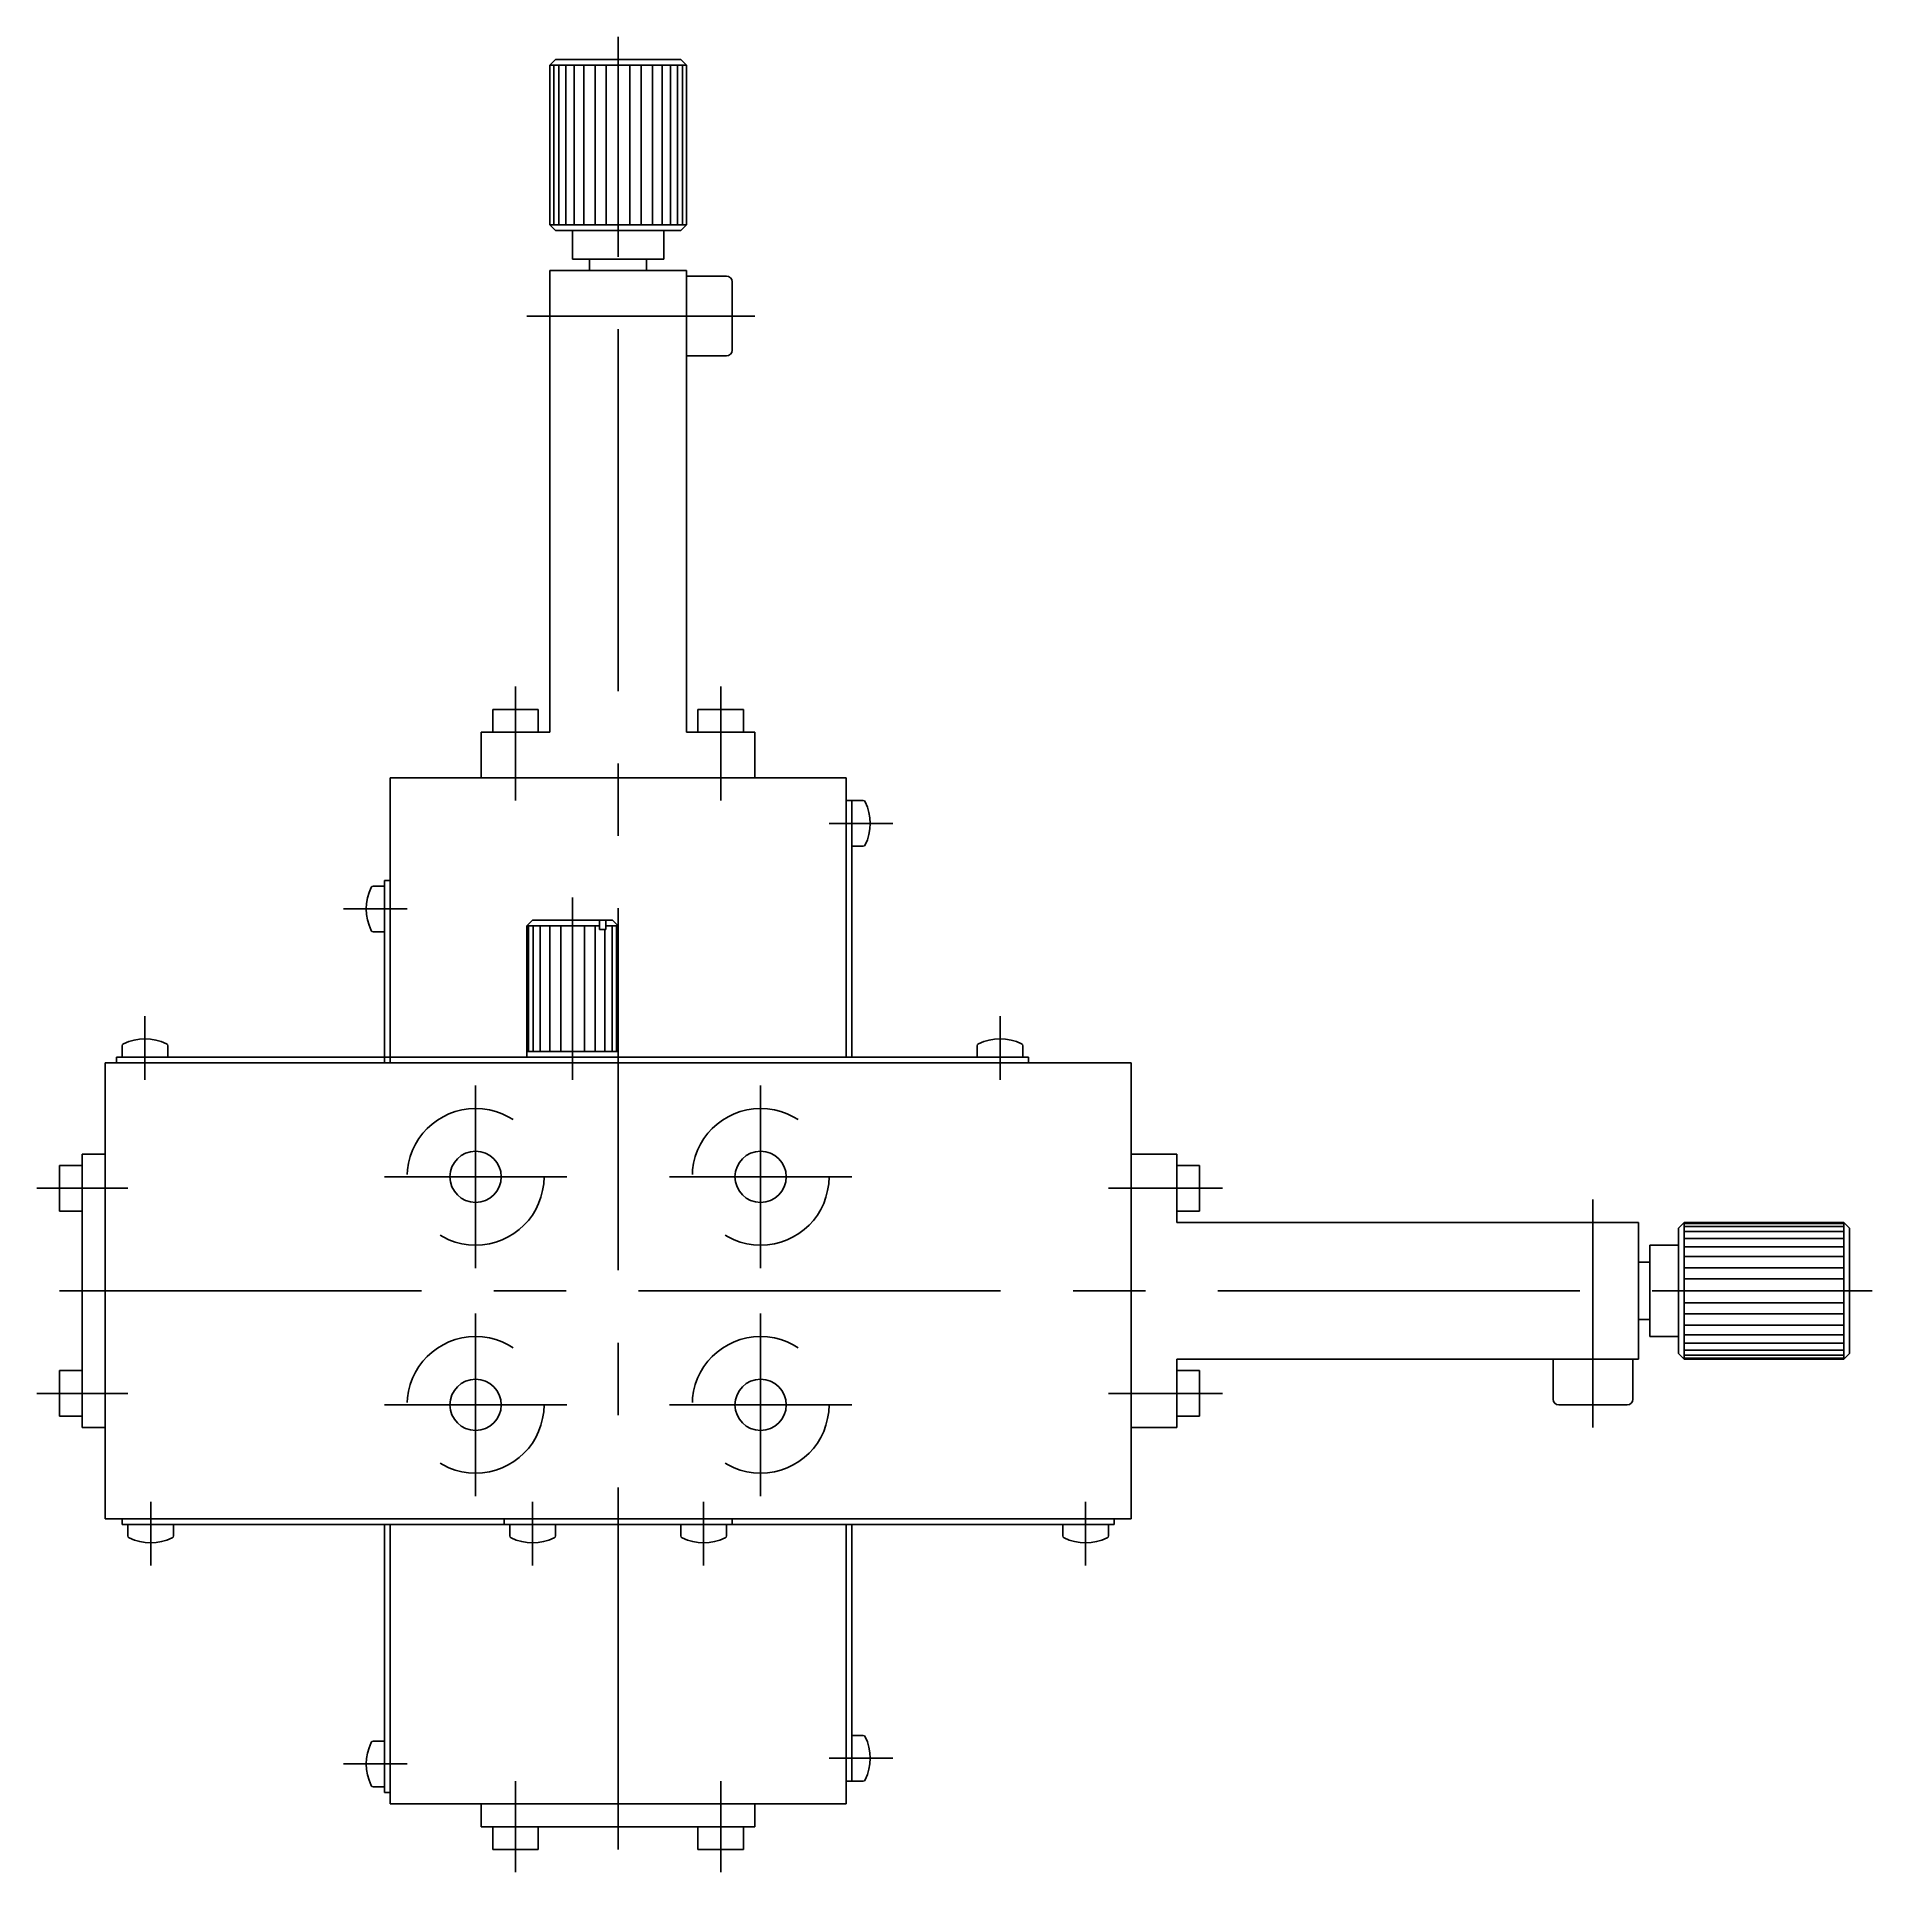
# Model space of a CAD drawing. Extents: x -210 to 403, y -143 to 197.
# Drawn here: x 242.3 to 403.3, y -51 to 110 of the extents above; entities that cross this region are included whole.
import ezdxf

# ---------------------------------------------------------------- set-up
doc = ezdxf.new("R2010")
doc.units = 0
doc.linetypes.add('CENTER', pattern=[50.8, 31.75, -6.35, 6.35, -6.35])
doc.linetypes.add('DASHED', pattern=[19.05, 12.7, -6.35])
doc.layers.get('0').update_dxf_attribs({"linetype": 'CONTINUOUS'})
doc.layers.add('CENTER', color=1, linetype='CENTER')

msp = doc.modelspace()

# ---------------------------------------------------------------- linework, layer by layer
at = {"color": 7, "linetype": 'CONTINUOUS'}
for p, q in [((287.75, 108), (287.25, 107.5)), ((287.75, 108), (291.25, 108)), ((291.25, 108), (295.25, 108)), ((295.25, 108), (295.45, 108)), ((295.45, 108), (298.75, 108)), ((298.75, 108), (299.25, 107.5)), ((287.25, 93.5), (287.25, 107.5)), ((287.25, 107.5), (287.25, 93.5)), ((287.25, 107.5), (293.25, 107.5)), ((287.61, 107.5), (287.61, 93.5)), ((288.06, 107.5), (288.06, 93.5)), ((288.66, 107.5), (288.66, 93.5)), ((289.4, 107.5), (289.4, 93.5)), ((290.25, 107.5), (290.25, 93.5)), ((291.23, 107.5), (291.23, 93.5)), ((292.21, 107.5), (292.21, 93.5)), ((293.25, 107.5), (294.29, 107.5)), ((293.25, 107.5), (293.25, 93.5)), ((294.29, 93.5), (294.29, 107.5)), ((294.29, 107.5), (295.27, 107.5)), ((295.27, 93.5), (295.27, 107.5)), ((295.27, 107.5), (296.25, 107.5)), ((296.25, 93.5), (296.25, 107.5)), ((296.25, 107.5), (297.11, 107.5)), ((297.11, 93.5), (297.11, 107.5)), ((297.11, 107.5), (297.85, 107.5)), ((297.85, 93.5), (297.85, 107.5)), ((297.85, 107.5), (298.45, 107.5)), ((298.45, 93.5), (298.45, 107.5)), ((298.45, 107.5), (298.89, 107.5)), ((298.89, 93.5), (298.89, 107.5)), ((298.89, 107.5), (299.25, 107.5)), ((299.25, 93.5), (299.25, 107.5)), ((287.75, 93), (287.25, 93.5)), ((287.25, 93.5), (293.25, 93.5)), ((293.25, 93.5), (294.29, 93.5)), ((294.29, 93.5), (295.27, 93.5)), ((295.27, 93.5), (296.25, 93.5)), ((296.25, 93.5), (297.11, 93.5)), ((297.11, 93.5), (297.85, 93.5)), ((297.85, 93.5), (298.45, 93.5)), ((298.45, 93.5), (298.89, 93.5)), ((299.25, 93.5), (298.75, 93)), ((298.89, 93.5), (299.25, 93.5)), ((287.75, 93), (298.75, 93)), ((289.25, 93), (297.25, 93)), ((289.25, 90.5), (289.25, 93)), ((289.25, 90.5), (289.25, 93)), ((297.25, 90.5), (297.25, 93)), ((289.25, 90.5), (297.25, 90.5)), ((289.25, 90.5), (290.75, 90.5)), ((290.75, 90.5), (295.75, 90.5)), ((290.75, 90.5), (290.75, 89.5)), ((295.75, 90.5), (297.25, 90.5)), ((295.75, 90.5), (295.75, 89.5)), ((287.25, 89.5), (287.25, 49)), ((287.25, 89.5), (290.75, 89.5)), ((290.75, 89.5), (295.75, 89.5)), ((295.75, 89.5), (299.25, 89.5)), ((299.25, 89), (299.25, 89.5)), ((299.25, 89), (299.25, 89.5)), ((299.25, 82), (299.25, 89)), ((299.25, 89), (302.75, 89)), ((303.25, 82.5), (303.25, 88.5)), ((299.25, 81.5), (299.25, 82)), ((299.25, 82), (302.75, 82)), ((299.25, 81.5), (299.25, 82)), ((299.25, 81.5), (299.25, 49)), ((282.25, 51), (282.25, 49)), ((282.25, 51), (286.25, 51)), ((286.25, 51), (286.25, 49)), ((300.25, 49), (300.25, 51)), ((300.25, 51), (304.25, 51)), ((304.25, 49), (304.25, 51)), ((281.25, 49), (287.25, 49)), ((281.25, 49), (281.25, 45)), ((299.25, 49), (300.25, 49)), ((300.25, 49), (305.25, 49)), ((304.25, 49), (305.25, 49)), ((305.25, 49), (305.25, 45)), ((273.25, 20), (273.25, 45)), ((273.25, 45), (313.25, 45)), ((313.25, 45), (313.25, 20.5)), ((313.75, 43), (313.25, 43)), ((313.75, 20.5), (313.75, 43)), ((314.74, 43), (313.75, 43)), ((313.75, 39), (314.74, 39)), ((272.75, 35.5), (271.76, 35.5)), ((272.75, 20), (272.75, 36)), ((273.25, 36), (272.75, 36)), ((285.25, 32), (285.75, 32.5)), ((292.75, 32.5), (285.75, 32.5)), ((291.62, 31.7), (291.62, 32.5)), ((292.18, 32.5), (292.18, 31.7)), ((292.75, 32.5), (293.25, 32)), ((271.76, 31.5), (272.75, 31.5)), ((285.25, 32), (285.25, 21)), ((291.62, 32), (285.25, 32)), ((285.39, 21), (285.39, 32)), ((285.79, 21), (285.79, 32)), ((286.42, 21), (286.42, 32)), ((287.25, 21), (287.25, 32)), ((288.22, 21), (288.22, 32)), ((289.25, 32), (289.25, 21)), ((290.29, 32), (290.29, 21)), ((291.25, 32), (291.25, 21)), ((292.18, 31.7), (291.62, 31.7)), ((292.08, 31.7), (292.08, 21)), ((293.25, 32), (292.18, 32)), ((292.72, 32), (292.72, 21)), ((293.12, 32), (293.12, 21)), ((293.25, 20.5), (293.25, 32)), ((249.75, 21.49), (249.75, 20.5)), ((253.75, 20.5), (253.75, 21.49)), ((285.25, 21), (285.25, 20.5)), ((285.25, 21), (285.5, 21)), ((289.25, 21), (285.25, 21)), ((293.25, 21), (289.25, 21)), ((324.75, 21.49), (324.75, 20.5)), ((328.75, 20.5), (328.75, 21.49)), ((248.25, -20), (248.25, 20)), ((248.25, 20), (338.25, 20)), ((249.25, 20.5), (293.25, 20.5)), ((249.25, 20), (249.25, 20.5)), ((293.25, 20.5), (313.25, 20.5)), ((313.25, 20.5), (313.75, 20.5)), ((313.75, 20.5), (329.25, 20.5)), ((329.25, 20), (329.25, 20.5)), ((338.25, 20), (338.25, -20)), ((246.25, 12), (248.25, 12)), ((246.25, 7), (246.25, 12)), ((342.25, 12), (338.25, 12)), ((342.25, 12), (342.25, 6)), ((244.25, 7), (244.25, 11)), ((246.25, 11), (244.25, 11)), ((344.25, 11), (342.25, 11)), ((344.25, 11), (344.25, 7)), ((246.25, 7), (244.25, 7)), ((246.25, -12), (246.25, 7)), ((344.25, 7), (342.25, 7)), ((382.75, 6), (342.25, 6)), ((382.75, 6), (382.75, 2.5)), ((386.25, 5.5), (386.75, 6)), ((386.25, 5.5), (386.25, -5.5)), ((386.75, 6), (386.75, 0)), ((400.75, 6), (386.75, 6)), ((386.75, 6), (400.75, 6)), ((400.75, 5.91), (386.75, 5.91)), ((400.75, 5.64), (386.75, 5.64)), ((400.75, 5.2), (386.75, 5.2)), ((401.25, 5.5), (400.75, 6)), ((400.75, 6), (400.75, 0)), ((401.25, 5.5), (401.25, 2)), ((383.75, 4), (386.25, 4)), ((383.75, 4), (383.75, -4)), ((383.75, 4), (386.25, 4)), ((383.75, 4), (383.75, 2.5)), ((386.25, 4), (386.25, -4)), ((400.75, 4.6), (386.75, 4.6)), ((400.75, 3.86), (386.75, 3.86)), ((383.75, 2.5), (382.75, 2.5)), ((382.75, 2.5), (382.75, -2.5)), ((383.75, 2.5), (383.75, -2.5)), ((400.75, 3), (386.75, 3)), ((400.75, 2.02), (386.75, 2.02)), ((401.25, 2), (401.25, -2)), ((400.75, 1.04), (386.75, 1.04)), ((400.75, 0), (386.75, 0)), ((386.75, 0), (386.75, -1.04)), ((400.75, 0), (400.75, -1.04)), ((386.75, -1.04), (400.75, -1.04)), ((386.75, -1.04), (386.75, -2.02)), ((400.75, -1.04), (400.75, -2.02)), ((383.75, -2.5), (382.75, -2.5)), ((382.75, -2.5), (382.75, -6)), ((383.75, -2.5), (383.75, -4)), ((386.75, -2.02), (400.75, -2.02)), ((386.75, -2.02), (386.75, -3)), ((386.75, -3), (400.75, -3)), ((386.75, -3), (386.75, -3.86)), ((400.75, -2.02), (400.75, -3)), ((400.75, -3), (400.75, -3.86)), ((401.25, -2), (401.25, -2.2)), ((401.25, -2.2), (401.25, -5.5)), ((383.75, -4), (386.25, -4)), ((386.75, -3.86), (400.75, -3.86)), ((386.75, -3.86), (386.75, -4.6)), ((386.75, -4.6), (400.75, -4.6)), ((386.75, -4.6), (386.75, -5.2)), ((400.75, -3.86), (400.75, -4.6)), ((400.75, -4.6), (400.75, -5.2)), ((342.25, -6), (342.25, -7)), ((374.75, -6), (342.25, -6)), ((374.75, -6), (375.25, -6)), ((374.75, -6), (375.25, -6)), ((375.25, -6), (375.25, -9.5)), ((375.25, -6), (382.25, -6)), ((382.25, -6), (382.25, -9.5)), ((382.25, -6), (382.75, -6)), ((382.25, -6), (382.75, -6)), ((386.75, -6), (386.25, -5.5)), ((386.75, -5.2), (400.75, -5.2)), ((386.75, -5.2), (386.75, -5.64)), ((386.75, -5.64), (400.75, -5.64)), ((386.75, -5.64), (386.75, -5.91)), ((386.75, -5.91), (400.75, -5.91)), ((386.75, -5.91), (386.75, -6)), ((386.75, -6), (400.75, -6)), ((400.75, -5.2), (400.75, -5.64)), ((401.25, -5.5), (400.75, -6)), ((400.75, -5.64), (400.75, -5.91)), ((400.75, -5.91), (400.75, -6)), ((244.25, -7), (246.25, -7)), ((244.25, -11), (244.25, -7)), ((342.25, -7), (344.25, -7)), ((342.25, -7), (342.25, -12)), ((344.25, -7), (344.25, -11)), ((244.25, -11), (246.25, -11)), ((342.25, -11), (344.25, -11)), ((342.25, -11), (342.25, -12)), ((375.75, -10), (381.75, -10)), ((246.25, -12), (248.25, -12)), ((342.25, -12), (338.25, -12)), ((283.25, -20), (248.25, -20)), ((249.75, -20.5), (249.75, -20)), ((249.75, -20.5), (272.75, -20.5)), ((250.25, -20.5), (250.25, -21.49)), ((254.25, -21.49), (254.25, -20.5)), ((272.75, -44), (272.75, -20.5)), ((272.75, -20.5), (273.25, -20.5)), ((273.25, -45), (273.25, -20.5)), ((273.25, -20.5), (283.25, -20.5)), ((303.25, -20), (283.25, -20)), ((283.25, -20.5), (283.25, -20)), ((283.25, -20.5), (303.25, -20.5)), ((283.75, -20.5), (283.75, -21.49)), ((287.75, -21.49), (287.75, -20.5)), ((298.75, -20.5), (298.75, -21.49)), ((302.75, -21.49), (302.75, -20.5)), ((338.25, -20), (303.25, -20)), ((303.25, -20.5), (303.25, -20)), ((303.25, -20.5), (313.25, -20.5)), ((313.25, -20.5), (313.25, -45)), ((313.25, -20.5), (313.75, -20.5)), ((313.75, -43), (313.75, -20.5)), ((313.75, -20.5), (336.75, -20.5)), ((332.25, -20.5), (332.25, -21.49)), ((336.25, -21.49), (336.25, -20.5)), ((336.75, -20.5), (336.75, -20)), ((272.75, -39.5), (271.76, -39.5)), ((314.74, -39), (313.75, -39)), ((313.75, -43), (313.25, -43)), ((313.75, -43), (314.74, -43)), ((271.76, -43.5), (272.75, -43.5)), ((273.25, -44), (272.75, -44)), ((313.25, -45), (273.25, -45)), ((281.25, -47), (281.25, -45)), ((305.25, -47), (305.25, -45)), ((286.25, -47), (281.25, -47)), ((282.25, -47), (282.25, -49)), ((305.25, -47), (286.25, -47)), ((286.25, -47), (286.25, -49)), ((300.25, -49), (300.25, -47)), ((304.25, -49), (304.25, -47)), ((286.25, -49), (282.25, -49)), ((304.25, -49), (300.25, -49))]:
    msp.add_line(p, q, dxfattribs=at)
at = {"color": 3, "linetype": 'DASHED'}
for centre in [(280.75, 10), (305.75, 10), (280.75, -10), (305.75, -10)]:
    msp.add_circle(centre, 6, dxfattribs=at)
at = {"color": 7, "linetype": 'CONTINUOUS'}
for centre in [(280.75, 10), (305.75, 10), (280.75, -10), (305.75, -10)]:
    msp.add_circle(centre, 2.25, dxfattribs=at)
for centre, radius, start, end in [((302.75, 88.5), 0.5, 0, 90), ((302.75, 82.5), 0.5, 270, 0), ((314.74, 42.8), 0.2, 25.6716, 90), ((311, 41), 4.35, 334.3284, 25.6716), ((314.74, 39.2), 0.2, 270, 334.3284), ((271.76, 35.3), 0.2, 90, 154.3284), ((275.51, 33.5), 4.35, 154.3284, 205.6716), ((271.76, 31.7), 0.2, 205.6716, 270), ((249.95, 21.49), 0.2, 115.6716, 180), ((251.75, 17.75), 4.35, 64.3284, 115.6716), ((253.55, 21.49), 0.2, 360, 64.3284), ((324.95, 21.49), 0.2, 115.6716, 180), ((326.75, 17.75), 4.35, 64.3284, 115.6716), ((328.55, 21.49), 0.2, 0, 64.3284), ((375.75, -9.5), 0.5, 180, 270), ((381.75, -9.5), 0.5, 270, 0), ((250.45, -21.49), 0.2, 180, 244.3284), ((252.25, -17.75), 4.35, 244.3284, 295.6716), ((254.05, -21.49), 0.2, 295.6716, 0), ((283.95, -21.49), 0.2, 180, 244.3284), ((285.75, -17.75), 4.35, 244.3284, 295.6716), ((287.55, -21.49), 0.2, 295.6716, 0), ((298.95, -21.49), 0.2, 180, 244.3284), ((300.75, -17.75), 4.35, 244.3284, 295.6716), ((302.55, -21.49), 0.2, 295.6716, 0), ((332.45, -21.49), 0.2, 180, 244.3284), ((334.25, -17.75), 4.35, 244.3284, 295.6716), ((336.05, -21.49), 0.2, 295.6716, 0), ((275.51, -41.5), 4.35, 154.3284, 205.6716), ((271.76, -39.7), 0.2, 90, 154.3284), ((314.74, -39.2), 0.2, 25.6716, 90), ((311, -41), 4.35, 334.3284, 25.6716), ((271.76, -43.3), 0.2, 205.6716, 270), ((314.74, -42.8), 0.2, 270, 334.3284)]:
    msp.add_arc(centre, radius, start, end, dxfattribs=at)
at = {"layer": 'CENTER', "color": 1, "linetype": 'CENTER'}
for p, q in [((293.25, -49), (293.25, 110)), ((305.25, 85.5), (285.25, 85.5)), ((284.25, 53), (284.25, 43)), ((302.25, 43), (302.25, 53)), ((317.35, 41), (311.75, 41)), ((289.25, 34.5), (289.25, 18.5)), ((274.75, 33.5), (269.15, 33.5)), ((251.75, 24.1), (251.75, 18.5)), ((326.75, 24.1), (326.75, 18.5)), ((280.75, 2), (280.75, 18)), ((305.75, 18), (305.75, 2)), ((272.75, 10), (288.75, 10)), ((297.75, 10), (313.75, 10)), ((250.25, 9), (242.25, 9)), ((346.25, 9), (336.25, 9)), ((378.75, -12), (378.75, 8)), ((244.25, 0), (403.25, 0)), ((280.75, -18), (280.75, -2)), ((305.75, -2), (305.75, -18)), ((242.25, -9), (250.25, -9)), ((336.25, -9), (346.25, -9)), ((288.75, -10), (272.75, -10)), ((313.75, -10), (297.75, -10)), ((252.25, -18.5), (252.25, -24.1)), ((285.75, -18.5), (285.75, -24.1)), ((300.75, -18.5), (300.75, -24.1)), ((334.25, -18.5), (334.25, -24.1)), ((274.75, -41.5), (269.15, -41.5)), ((317.35, -41), (311.75, -41)), ((284.25, -43), (284.25, -51)), ((302.25, -51), (302.25, -43))]:
    msp.add_line(p, q, dxfattribs=at)

doc.saveas('drawing.dxf')
